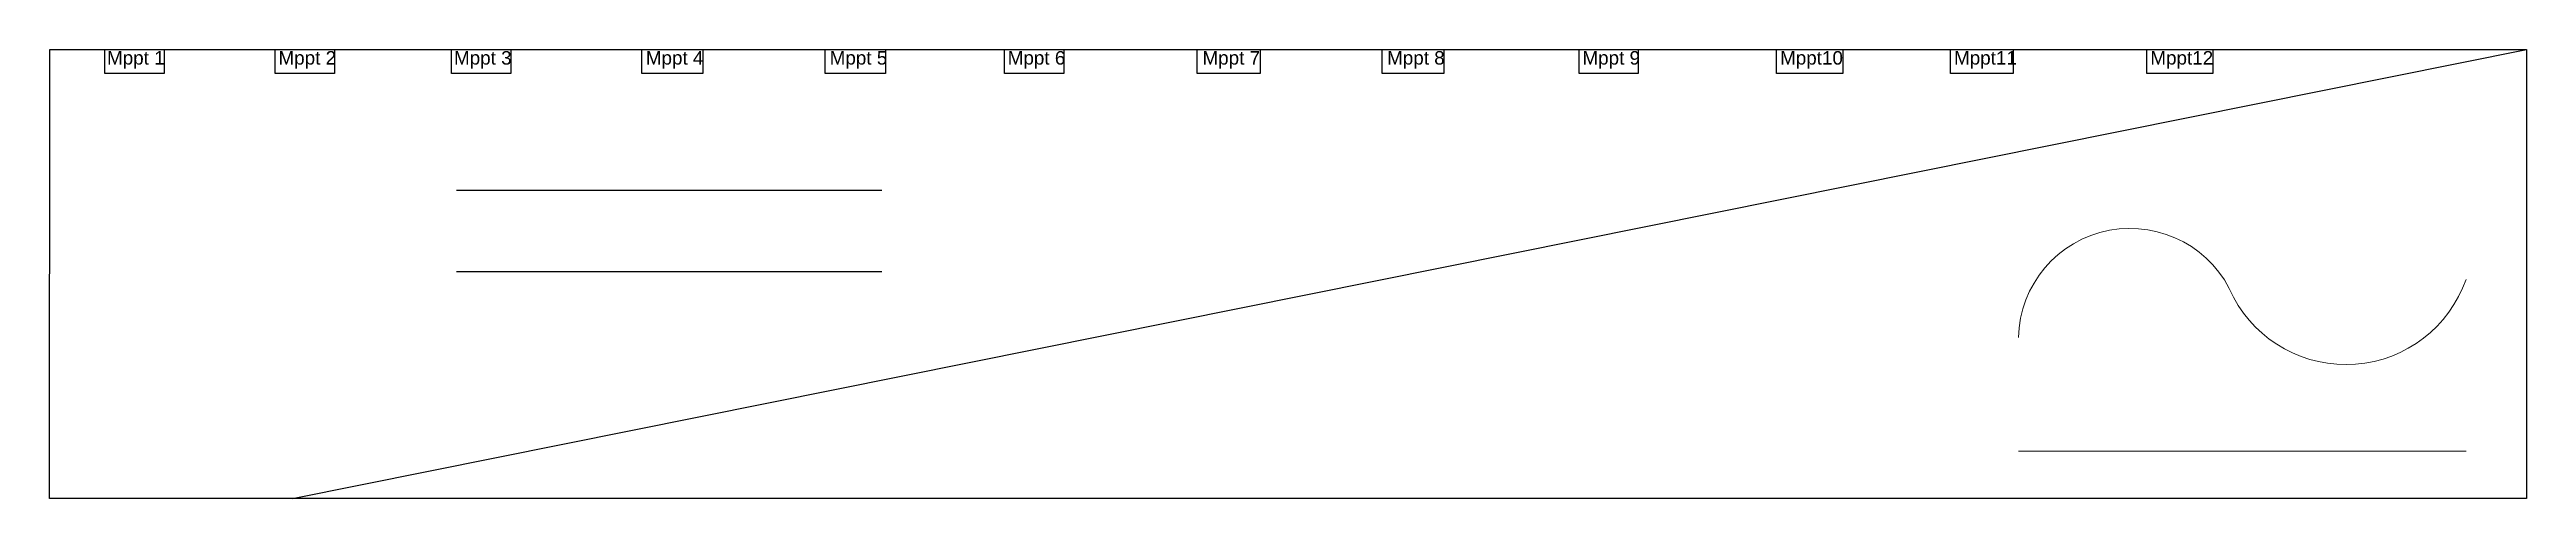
# Model space of a CAD drawing. Header units: inches. Extents: x 355 to 1848, y 183 to 399.
# Drawn here: x 1203.5 to 1331, y 326.3 to 349.5 of the extents above; entities that cross this region are included whole.
import ezdxf

# ---------------------------------------------------------------- set-up
doc = ezdxf.new("R2010")
doc.units = ezdxf.units.IN
doc.header["$MEASUREMENT"] = 0
doc.layers.add('PDF2_Geometry', color=7, linetype='Continuous', true_color=0x2676ba)
doc.styles.get("Standard").update_dxf_attribs({"font": 'arial.ttf'})

msp = doc.modelspace()

# ---------------------------------------------------------------- texts
at = {"char_height": 0.695, "attachment_point": 1}
for s, insert in [('Mppt 1', (1206.43, 349.41)), ('Mppt 2', (1215.26, 349.41)), ('Mppt 3 ', (1224.3, 349.41)), ('Mppt 4', (1234.18, 349.41)), ('Mppt 5', (1243.65, 349.41)), ('Mppt 6', (1252.82, 349.41)), ('Mppt 7', (1262.85, 349.41)), ('Mppt 8', (1272.36, 349.41)), ('Mppt 9', (1282.42, 349.41)), ('Mppt10', (1292.6, 349.41)), ('Mppt11', (1301.56, 349.41)), ('Mppt12', (1311.67, 349.41))]:
    msp.add_mtext_dynamic_manual_height_columns(s, width=9.1606, gutter_width=1, heights=[0], dxfattribs=dict(at, insert=insert))

# ---------------------------------------------------------------- linework, layer by layer
for p, q in [((1215.98, 326.34), (1331.04, 349.49)), ((1224.43, 342.24), (1246.33, 342.24)), ((1224.43, 338.04), (1246.33, 338.04))]:
    msp.add_line(p, q)
for points in [[(1203.48, 349.49), (1331.04, 349.49), (1331.04, 326.34), (1203.47, 326.34)], [(1206.32, 349.49), (1209.38, 349.49), (1209.38, 348.26), (1206.32, 348.26)], [(1215.09, 349.49), (1218.15, 349.49), (1218.15, 348.26), (1215.09, 348.26)], [(1224.17, 349.49), (1227.23, 349.49), (1227.23, 348.26), (1224.17, 348.26)], [(1233.98, 349.49), (1237.12, 349.49), (1237.12, 348.26), (1233.98, 348.26)], [(1243.41, 349.49), (1246.52, 349.49), (1246.52, 348.26), (1243.41, 348.26)], [(1252.65, 349.49), (1255.71, 349.49), (1255.71, 348.26), (1252.65, 348.26)], [(1262.57, 349.49), (1265.82, 349.49), (1265.82, 348.26), (1262.57, 348.26)], [(1272.11, 349.49), (1275.28, 349.49), (1275.28, 348.26), (1272.11, 348.26)], [(1282.25, 349.49), (1285.3, 349.49), (1285.3, 348.26), (1282.25, 348.26)], [(1292.42, 349.49), (1295.84, 349.49), (1295.84, 348.26), (1292.42, 348.26)], [(1301.38, 349.49), (1304.61, 349.49), (1304.61, 348.26), (1301.38, 348.26)], [(1311.49, 349.49), (1314.89, 349.49), (1314.89, 348.26), (1311.49, 348.26)]]:
    msp.add_lwpolyline(points, close=True)
at = {"layer": 'PDF2_Geometry', "color": 7, "lineweight": 0}
msp.add_lwpolyline([(1304.88, 334.64, -0.81134), (1315.95, 336.72, 0.653005), (1327.93, 337.64)], format="xyb", dxfattribs=at)
msp.add_lwpolyline([(1304.88, 328.78), (1327.93, 328.78)], dxfattribs=at)

msp.set_redraw_order([(e.dxf.handle, doc.entitydb.next_handle()) for e in msp.query("TEXT MTEXT ATTDEF DIMENSION ARC_DIMENSION")])  # texts and dimensions are drawn at this point

doc.saveas('drawing.dxf')
